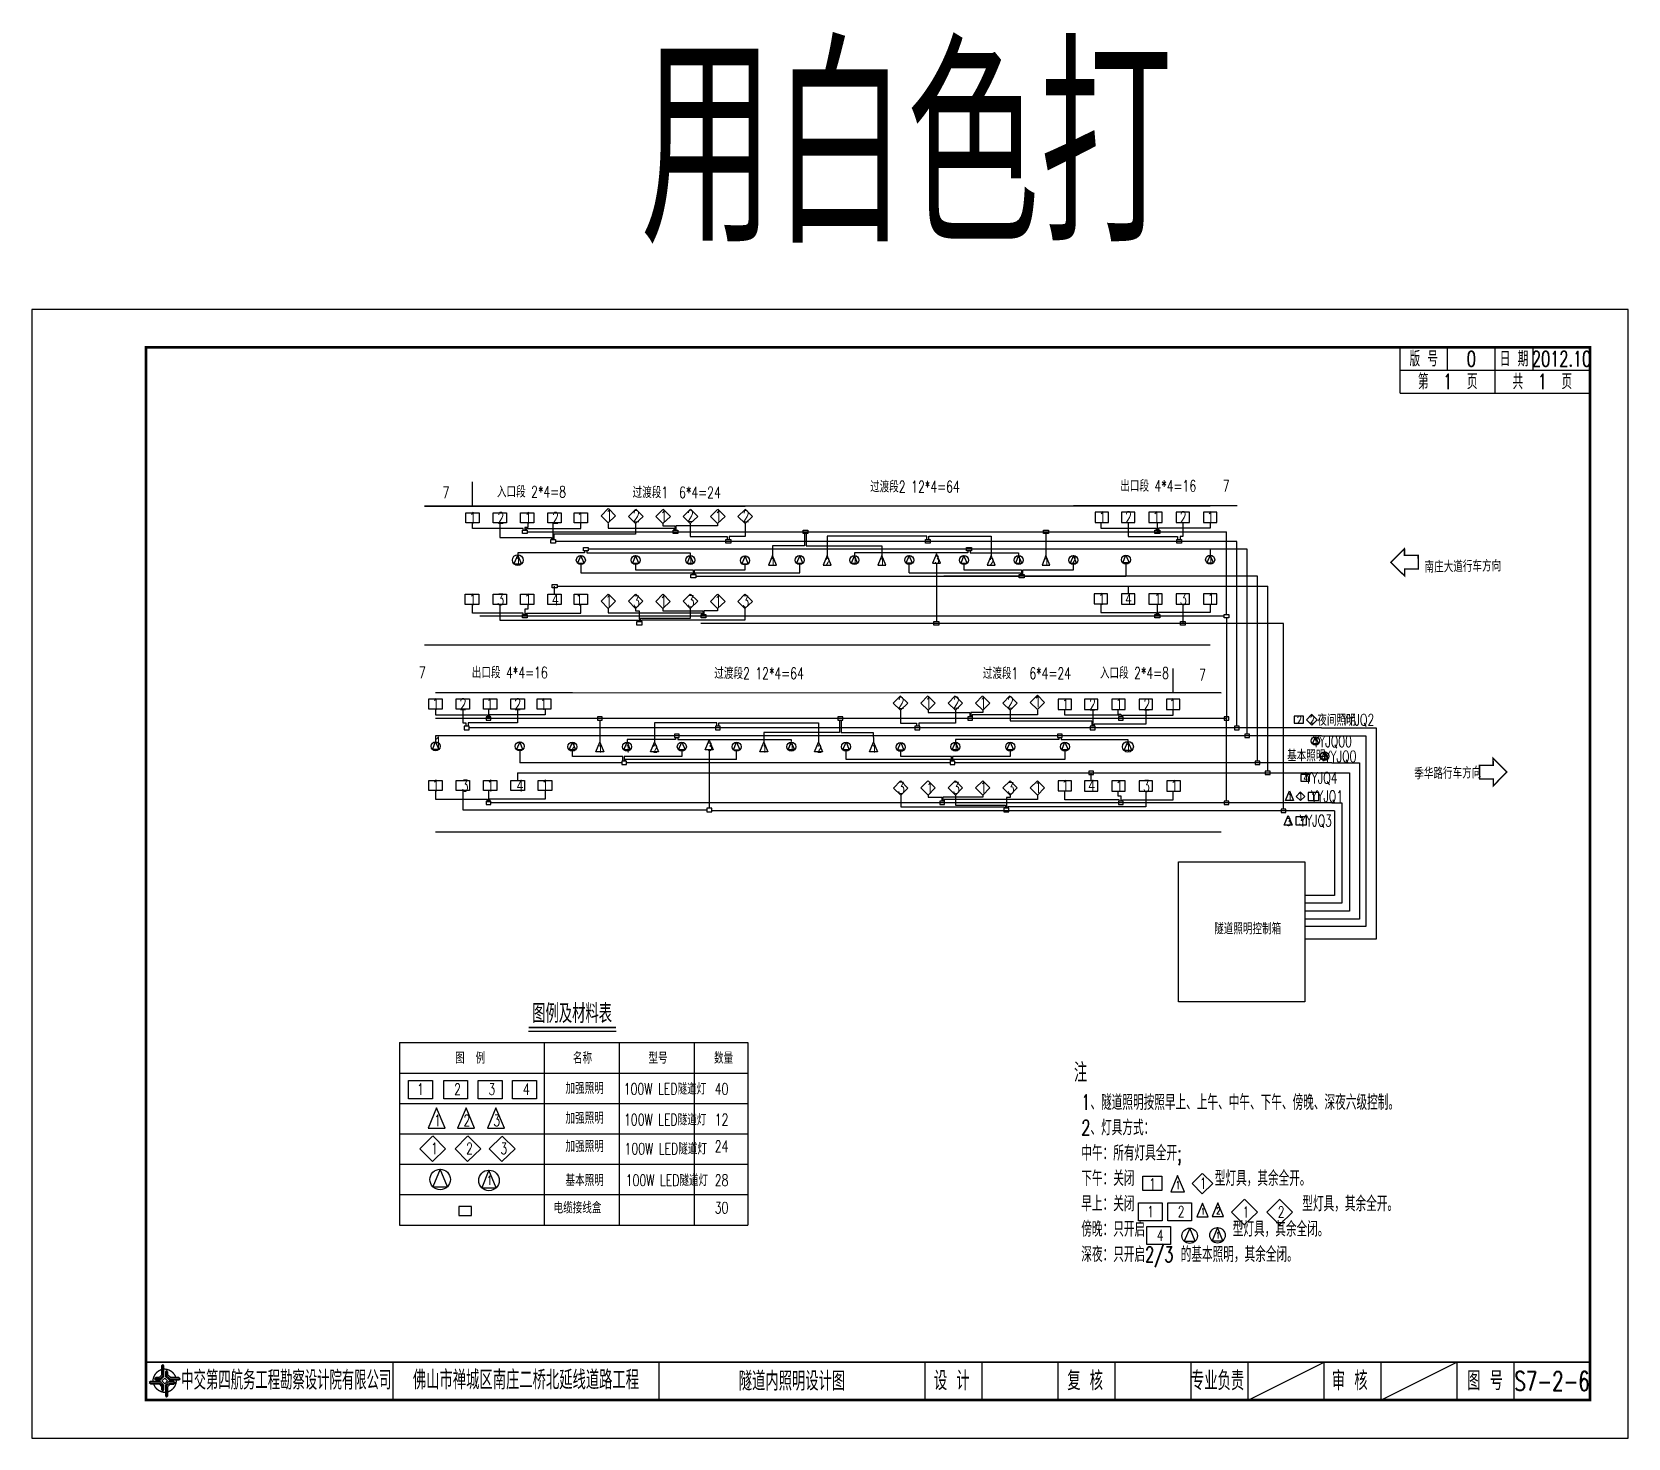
# Model space of a CAD drawing. Header units: millimetres. Extents: x 2 to 5882, y 1831 to 3462.
# Drawn here: x 2942.4 to 3362.4, y 2507.7 to 2877.7 of the extents above; entities that cross this region are included whole.
import ezdxf
from ezdxf.enums import TextEntityAlignment as Align

# ---------------------------------------------------------------- set-up
doc = ezdxf.new("R2010")
doc.units = ezdxf.units.MM
for name, color, linetype in [('0-文字', 7, 'Continuous'), ('图框', 7, 'Continuous'), ('文字', 7, 'Continuous'), ('标注', 4, 'Continuous'), ('表格', 7, 'Continuous')]:
    doc.layers.add(name, color=color, linetype=linetype)
doc.layers.add('照明电线', color=6, linetype='HOT_WATER_SUPPLY1', lineweight=15)
doc.styles.add('Fangsong', font='SIMFANG.TTF', dxfattribs={"width": 0.85})
doc.styles.add('GTF_XW', font='simplex1.shx', dxfattribs={"width": 0.7, "bigfont": 'hztxt.shx'})
doc.styles.get("Standard").update_dxf_attribs({"font": 'simplex1.shx', "width": 0.7, "bigfont": 'hztxt.shx'})
doc.linetypes.add('HOT_WATER_SUPPLY1', pattern='A,40,-2,["ZM",Fangsong,S=2,R=0,X=-2,Y=-1],-4', length=46)

msp = doc.modelspace()

# ---------------------------------------------------------------- texts
at = {"color": 0, "linetype": 'ByBlock', "lineweight": -2, "width": 0.7}
msp.add_text('用白色打', height=50, dxfattribs=at).set_placement((3102.48094, 2822.28854))
at = {"color": 7, "linetype": 'ByBlock', "lineweight": -2, "width": 0.7}
for s, height, p in [('过渡段2 12*4=64', 3, (3162.92179, 2756.56097)), ('出口段 4*4=16', 3, (3228.73704, 2756.76648)), ('7', 3, (3255.71056, 2756.76648)), ('7', 3, (3050.42387, 2755.06305)), ('入口段 2*4=8', 3, (3064.72393, 2755.226)), ('过渡段1  6*4=24', 3, (3100.41494, 2755.0572)), ('1', 3, (3057.51076, 2748.35102)), ('2', 3, (3064.86418, 2748.35102)), ('1', 3, (3072.06077, 2748.35102)), ('2', 3, (3079.26077, 2748.35102)), ('1', 3, (3085.78368, 2748.30396)), ('1', 3, (3093.33117, 2749.0962)), ('2', 3, (3100.50172, 2748.82743)), ('1', 3, (3107.7085, 2748.77804)), ('2', 3, (3114.74885, 2748.88141)), ('1', 3, (3122.09098, 2748.7681)), ('2', 3, (3129.40225, 2748.81253)), ('1', 3, (3223.18018, 2748.52189)), ('2', 3, (3230.01809, 2748.52189)), ('1', 3, (3237.33317, 2748.52189)), ('2', 3, (3244.41467, 2748.52189)), ('1', 3, (3251.56542, 2748.52189)), ('1', 2, (3069.70054, 2737.51752)), ('1', 2, (3115.10102, 2737.66691)), ('1', 2, (3136.72234, 2737.44989)), ('2', 2, (3151.13479, 2737.28143)), ('1', 2, (3158.34982, 2737.74383)), ('1', 2, (3165.50057, 2737.39749)), ('3', 2, (3179.92117, 2737.79476)), ('2', 2, (3194.34483, 2737.27893)), ('1', 2, (3201.53421, 2737.70842)), ('1', 2, (3208.72909, 2737.33306)), ('1', 2, (3251.92121, 2737.84828)), ('1', 3, (3222.99891, 2727.00605)), ('1', 3, (3251.76473, 2727.02068)), ('1', 3, (3057.47224, 2726.86334)), ('3', 3, (3064.80348, 2726.86334)), ('1', 3, (3072.00007, 2726.86334)), ('4', 3, (3079.20007, 2726.86334)), ('1', 3, (3085.49176, 2726.81493)), ('1', 3, (3093.28411, 2726.51792)), ('3', 3, (3100.52151, 2726.35606)), ('1', 3, (3107.68732, 2726.42226)), ('3', 3, (3114.89173, 2726.41266)), ('1', 3, (3122.05495, 2726.44709)), ('3', 3, (3129.31357, 2726.35081)), ('4', 3, (3229.99447, 2726.99259)), ('1', 3, (3237.73447, 2726.99259)), ('3', 3, (3244.44506, 2726.99259)), ('7', 3, (3044.18082, 2707.65478)), ('出口段 4*4=16', 3, (3058.10914, 2707.65478)), ('过渡段2 12*4=64', 3, (3121.90839, 2707.44926)), ('过渡段1  6*4=24', 3, (3192.57259, 2707.44926)), ('入口段 2*4=8', 3, (3223.38225, 2707.53892)), ('7', 3, (3249.46751, 2707.04811)), ('1', 3, (3047.70515, 2699.35247)), ('2', 3, (3054.8937, 2699.35247)), ('1', 3, (3061.93741, 2699.35247)), ('2', 3, (3069.29028, 2699.35247)), ('1', 3, (3076.09039, 2699.35247)), ('2', 3, (3170.21363, 2699.69631)), ('1', 3, (3177.35131, 2699.68311)), ('2', 3, (3184.73124, 2699.79642)), ('1', 3, (3191.7338, 2699.69305)), ('2', 3, (3198.97837, 2699.74243)), ('1', 3, (3206.11112, 2700.0112)), ('1', 3, (3213.42582, 2699.25731)), ('2', 3, (3220.51271, 2699.27808)), ('1', 3, (3227.54337, 2699.33066)), ('2', 3, (3234.85669, 2699.25178)), ('1', 3, (3241.69875, 2699.30437)), ('2', 2, (3275.25942, 2695.74628)), ('2', 2, (3278.68775, 2695.79435)), ('夜间照明', 3, (3280.59745, 2695.13335)), ('1', 3, (3048.31778, 2689.23571)), ('1', 2, (3091.28219, 2688.139)), ('1', 2, (3098.57201, 2688.139)), ('2', 2, (3105.79469, 2688.139)), ('3', 2, (3120.13746, 2688.57326)), ('1', 2, (3134.57201, 2688.139)), ('1', 2, (3141.71147, 2688.54232)), ('2', 2, (3148.99469, 2688.139)), ('1', 2, (3163.37201, 2688.139)), ('1', 2, (3184.87823, 2688.55972)), ('1', 2, (3230.27879, 2688.49644)), ('基本照明', 3, (3272.6421, 2685.77718)), ('1', 2, (3279.59393, 2690.09631)), ('1', 2, (3281.99739, 2686.10263)), ('1', 3, (3047.75404, 2677.88775)), ('3', 3, (3055.46097, 2677.88775)), ('1', 3, (3062.14635, 2677.88775)), ('4', 3, (3069.90525, 2677.88775)), ('1', 3, (3076.54635, 2677.91886)), ('3', 3, (3170.23209, 2677.29932)), ('1', 3, (3177.72114, 2677.23839)), ('3', 3, (3184.69545, 2677.29792)), ('1', 3, (3191.89214, 2677.42482)), ('3', 3, (3199.08749, 2677.23602)), ('1', 3, (3206.23294, 2677.48409)), ('1', 3, (3213.38828, 2677.84237)), ('4', 3, (3220.31127, 2677.89077)), ('1', 3, (3227.59817, 2677.73967)), ('3', 3, (3234.77182, 2677.78858)), ('1', 3, (3242.07787, 2677.78858)), ('4', 2, (3276.94641, 2680.46029)), ('1', 2, (3272.8302, 2675.47597)), ('1', 2, (3275.61341, 2675.60287)), ('1', 2, (3278.96053, 2675.43072)), ('3', 2, (3272.46285, 2668.78726)), ('3', 2, (3275.76016, 2668.98707)), ('隧道照明控制箱', 3, (3253.45114, 2640.25571)), ('1', 3, (3043.67742, 2597.99887)), ('2', 3, (3053.42446, 2597.99887)), ('3', 3, (3062.48849, 2597.99887)), ('4', 3, (3071.55252, 2597.99887)), ('1', 3, (3048.15242, 2589.77558)), ('2', 3, (3055.9242, 2589.77558)), ('3', 3, (3063.76655, 2589.77558)), ('1', 3, (3047.37426, 2582.4416)), ('2', 3, (3056.62837, 2582.4416)), ('3', 3, (3065.65654, 2582.40574)), ('1', 2.4, (3062.08318, 2574.35057)), ('1', 2.88, (3236.34142, 2573.15868)), ('1', 2.0736, (3243.30894, 2573.22849)), ('1', 2.88, (3249.68419, 2573.30853)), ('1', 2.88, (3235.83893, 2565.86221)), ('2', 2.88, (3243.92114, 2565.86221)), ('1', 1.728, (3249.98621, 2566.50346)), ('2', 1.728, (3253.99601, 2566.61372)), ('1', 2.88, (3260.96137, 2565.78291)), ('2', 2.88, (3270.21548, 2565.78291)), ('4', 2.88, (3238.39133, 2559.64074)), ('1', 1.65888, (3253.91779, 2560.19729))]:
    msp.add_text(s, height=height, dxfattribs=at).set_placement(p)
at = {"color": 7, "width": 0.7}
for s, height, p in [('2', 2, (3215.9429, 2737.66579)), ('2', 2, (3084.12084, 2688.5192)), ('图  例', 3, (3053.71069, 2606.22786)), ('名称', 3, (3084.72071, 2606.22786)), ('型号', 3, (3104.59276, 2606.22786)), ('数量', 3, (3121.84893, 2606.22786)), ('加强照明', 3, (3082.75617, 2598.26333)), ('100W LED隧道灯', 3, (3098.10103, 2598.09677)), ('40', 3, (3122.03039, 2598.09677)), ('加强照明', 3, (3082.75617, 2590.39877)), ('100W LED隧道灯', 3, (3098.15383, 2589.98968)), ('12', 3, (3122.03039, 2589.99858)), ('加强照明', 3, (3082.75617, 2582.97888)), ('100W LED隧道灯', 3, (3098.29914, 2582.33264)), ('24', 3, (3122.03039, 2582.97888)), ('基本照明', 3, (3082.75617, 2574.04377)), ('100W LED隧道灯', 3, (3098.61024, 2574.04377)), ('28', 3, (3122.03039, 2574.04377)), ('电缆接线盒', 3, (3079.61698, 2566.81732)), ('30', 3, (3122.03039, 2566.81732))]:
    msp.add_text(s, height=height, dxfattribs=at).set_placement(p)
at = {"color": 7, "linetype": 'ByBlock', "lineweight": -2, "char_height": 3, "width": 2.1315, "attachment_point": 3}
for s, insert in [('YYJQ2', (3295.58685, 2698.23082)), ('YYJQ00', (3289.71328, 2692.53564)), ('YYJQ0', (3290.8882, 2688.57425)), ('YYJQ4', (3285.91758, 2682.91243)), ('YYJQ1', (3287.39367, 2678.07323)), ('YYJQ3', (3284.45705, 2671.67728))]:
    msp.add_mtext(s, dxfattribs=dict(at, insert=insert))
at = {"color": 7, "insert": (3216.56833, 2606.38154), "char_height": 5, "width": 238.1962016, "attachment_point": 1}
msp.add_mtext('注\\P{\\H0.8x; 1、隧道照明按照早上、上午、中午、下午、傍晚、深夜六级控制。\\P 2、灯具方式：\\P 中午：所有灯具全开;\\P 下午：关闭           型灯具，其余全开。\\P 早上：关闭                       型灯具，其余全开。\\P 傍晚：只开启            型灯具，其余全闭。\\P 深夜：只开启2/3 的基本照明，其余全闭。}', dxfattribs=at)
at = {"layer": '图框'}
for s, height, width, p in [('版 号', 4, 0.7, (3308.61361, 2791.70635)), ('0', 4, 0.7, (3321.11361, 2791.70635)), ('日 期', 4, 0.7, (3332.36361, 2791.70635)), ('2012.10', 4, 0.7, (3344.86361, 2791.70635)), ('中交第四航务工程勘察设计院有限公司', 5, 0.65, (3009.29445, 2522.9548)), ('佛山市禅城区南庄二桥北延线道路工程', 5, 0.7, (3072.36361, 2523.02105)), ('设 计', 5, 0.7, (3184.40828, 2522.80094)), ('复 核', 5, 0.7, (3219.50309, 2522.80094)), ('专业负责', 5, 0.7, (3254.35384, 2522.80094)), ('审 核', 5, 0.7, (3289.12764, 2522.80094)), ('图 号', 5, 0.7, (3324.74681, 2522.80094))]:
    msp.add_text(s, height=height, dxfattribs=dict(at, width=width)).set_placement(p, align=Align.MIDDLE_CENTER)
at = {"layer": '文字', "color": 7, "width": 0.7}
msp.add_text('图例及材料表', height=5, dxfattribs=at).set_placement((3074.01053, 2616.93656))
at = {"layer": '照明电线', "color": 7, "linetype": 'HOT_WATER_SUPPLY1', "style": 'GTF_XW', "width": 0.7}
for s, p in [('南庄大道行车方向', (3308.83321, 2735.41818)), ('季华路行车方向', (3306.1395, 2681.033))]:
    msp.add_text(s, height=3, rotation=1.0328232, dxfattribs=at).set_placement(p)

# ---------------------------------------------------------------- blocks, each defined once
blk = doc.blocks.new('series')
at = {"width": 0.75}
for tag, height, p in [('页码', 4, (-35, -19)), ('图名', 5, (-220, -282)), ('图号', 5, (-20, -282))]:
    blk.add_attdef(tag, text='', height=height, dxfattribs=at).set_placement(p, align=Align.MIDDLE_CENTER)
blk = doc.blocks.new('tb')
at = {"lineweight": -3}
h = blk.add_hatch(color=256, dxfattribs=at)
h.paths.add_polyline_path([(-1.23, -0.13), (-3.78, -0.14), (-4.14, -0.41), (-1.4, -0.44), (-0.56, -1.24), (-0.54, -2.62), (-0.27, -2.2), (-0.26, -1.06)])
h.paths.add_polyline_path([(0.13, -1.08), (0.14, -3.86), (0.41, -4.26), (0.44, -1.24), (1.25, -0.43), (2.66, -0.43), (2.26, -0.16), (1.07, -0.15)])
h.paths.add_polyline_path([(1.08, 0.3), (3.62, 0.3), (4.02, 0.56), (1.25, 0.57), (0.43, 1.39), (0.43, 2.8), (0.16, 2.41), (0.15, 1.24)])
h.paths.add_polyline_path([(-0.28, 1.21), (-0.28, 3.99), (-0.56, 4.39), (-0.57, 1.41), (-1.38, 0.6), (-2.74, 0.56), (-2.33, 0.3), (-1.2, 0.29)])
for p, q in [((-0.56, 4.39), (-0.57, 1.41)), ((-1.38, 0.6), (-2.74, 0.56)), ((-0.57, 1.41), (-1.38, 0.6)), ((0.43, 2.8), (0.43, 1.39)), ((0.43, 1.39), (1.25, 0.57)), ((1.25, 0.57), (4.02, 0.56)), ((-4.14, -0.41), (-1.4, -0.44)), ((-1.4, -0.44), (-0.56, -1.24)), ((-0.56, -1.24), (-0.54, -2.62)), ((0.41, -4.26), (0.44, -1.24)), ((0.44, -1.24), (1.25, -0.43)), ((1.25, -0.43), (2.66, -0.43))]:
    blk.add_line(p, q, dxfattribs=at)
at = {"lineweight": -3, "flags": 128}
for points in [[(-0.9, 3.99), (-0.9, 1.58), (-1.53, 0.91), (-2.34, 0.91), (-2.74, 0.56), (-2.33, 0.3), (-1.2, 0.29), (-0.28, 1.21), (-0.28, 3.99), (-0.56, 4.39)], [(-0.04, 0.77), (0.68, 0.04), (-0.04, -0.69), (-0.77, 0.05)], [(3.62, 0.92), (1.43, 0.92), (0.77, 1.54), (0.77, 2.38), (0.43, 2.8), (0.16, 2.41), (0.15, 1.24), (1.08, 0.3), (3.62, 0.3), (4.02, 0.56)], [(-3.73, -0.76), (-1.54, -0.76), (-0.89, -1.39), (-0.89, -2.21), (-0.54, -2.62), (-0.27, -2.2), (-0.26, -1.06), (-1.23, -0.13), (-3.78, -0.14), (-4.14, -0.41)], [(0.75, -3.85), (0.75, -1.43), (1.4, -0.78), (2.26, -0.78), (2.66, -0.43), (2.26, -0.16), (1.07, -0.15), (0.13, -1.08), (0.14, -3.86), (0.41, -4.26)]]:
    blk.add_lwpolyline(points, close=True, dxfattribs=at)
at = {"lineweight": -3, "const_width": 0.35, "flags": 128}
for points in [[(-0.9, 3.02, 0.324167), (-3.16, -0.14)], [(2.88, 0.92, 0.324403), (-0.24, 3.15)], [(0.75, -2.86, 0.325418), (3.02, 0.26)], [(-2.98, -0.76, 0.322976), (0.14, -2.98)]]:
    blk.add_lwpolyline(points, format="xyb", dxfattribs=at)
blk = doc.blocks.new('123')
blk.add_lwpolyline([(422.36, 2507.71), (422.36, 2804.71), (2.36, 2804.71), (2.36, 2507.71)], close=True)

# ---------------------------------------------------------------- linework, layer by layer
at = {"color": 7, "linetype": 'ByBlock', "lineweight": -2}
for p, q in [((3058.30009, 2752.91646), (3058.30009, 2759.32086)), ((3058.30009, 2752.91646), (3058.30009, 2752.91646)), ((3058.30009, 2752.91646), (3086.80009, 2752.91646)), ((3058.30009, 2752.91646), (3065.50009, 2752.91646)), ((3065.50009, 2752.91646), (3072.70009, 2752.91646)), ((3072.70009, 2752.91646), (3079.90009, 2752.91646)), ((3072.70009, 2752.91646), (3079.90009, 2752.91646)), ((3079.90009, 2752.91646), (3086.80009, 2752.91646)), ((3079.90009, 2752.91646), (3086.80009, 2752.91646)), ((3086.80009, 2752.91646), (3090.40009, 2752.91646)), ((3086.80009, 2752.91646), (3086.80009, 2752.91646)), ((3086.80009, 2752.91646), (3130.00009, 2752.91646)), ((3086.80009, 2752.91646), (3094.00009, 2752.91646)), ((3130.00009, 2752.91646), (3130.00009, 2752.91646)), ((3223.60009, 2753.03231), (3216.40009, 2753.03231)), ((3223.60009, 2753.03231), (3220.00009, 2753.03231)), ((3259.5204, 2753.03231), (3223.60009, 2753.03231)), ((3230.80009, 2753.03231), (3223.60009, 2753.03231)), ((3230.80009, 2753.03231), (3223.60009, 2753.03231)), ((3238.00009, 2753.03231), (3230.80009, 2753.03231)), ((3238.00009, 2753.03231), (3230.80009, 2753.03231)), ((3245.20009, 2753.03231), (3238.00009, 2753.03231)), ((3259.5204, 2753.03231), (3245.20009, 2753.03231)), ((3103.12785, 2750.18055), (3103.12785, 2750.18055)), ((3070.20681, 2740.16045), (3069.19988, 2737.72951)), ((3071.21373, 2737.72951), (3070.20681, 2740.16045)), ((3086.80009, 2739.92311), (3085.96098, 2737.89733)), ((3087.63919, 2737.89733), (3086.80009, 2739.92311)), ((3101.20009, 2739.92311), (3100.36098, 2737.89733)), ((3102.03919, 2737.89733), (3101.20009, 2739.92311)), ((3115.60009, 2739.92311), (3114.76098, 2737.89733)), ((3116.43919, 2737.89733), (3115.60009, 2739.92311)), ((3137.20009, 2739.92311), (3136.15121, 2737.39088)), ((3138.24897, 2737.39088), (3137.20009, 2739.92311)), ((3151.60009, 2739.92311), (3150.55121, 2737.39088)), ((3152.64897, 2737.39088), (3151.60009, 2739.92311)), ((3158.80009, 2739.92311), (3157.96098, 2737.89733)), ((3159.63919, 2737.89733), (3158.80009, 2739.92311)), ((3166.00009, 2739.92311), (3164.95121, 2737.39088)), ((3167.04897, 2737.39088), (3166.00009, 2739.92311)), ((3180.40009, 2740.42956), (3179.35121, 2737.89733)), ((3181.44897, 2737.89733), (3180.40009, 2740.42956)), ((3194.80009, 2739.92311), (3193.75121, 2737.39088)), ((3195.84897, 2737.39088), (3194.80009, 2739.92311)), ((3202.00009, 2739.92311), (3201.16098, 2737.89733)), ((3202.83919, 2737.89733), (3202.00009, 2739.92311)), ((3209.20009, 2739.92311), (3208.15121, 2737.39088)), ((3210.24897, 2737.39088), (3209.20009, 2739.92311)), ((3252.40009, 2740.03897), (3251.56098, 2738.01319)), ((3253.23919, 2738.01319), (3252.40009, 2740.03897)), ((3069.19988, 2737.72951), (3071.21373, 2737.72951)), ((3085.96098, 2737.89733), (3087.63919, 2737.89733)), ((3100.36098, 2737.89733), (3102.03919, 2737.89733)), ((3114.76098, 2737.89733), (3116.43919, 2737.89733)), ((3136.15121, 2737.39088), (3138.24897, 2737.39088)), ((3150.55121, 2737.39088), (3152.64897, 2737.39088)), ((3157.96098, 2737.89733), (3159.63919, 2737.89733)), ((3164.95121, 2737.39088), (3167.04897, 2737.39088)), ((3164.95121, 2737.39088), (3167.04897, 2737.39088)), ((3179.35121, 2737.89733), (3181.44897, 2737.89733)), ((3179.35121, 2737.89733), (3181.44897, 2737.89733)), ((3193.75121, 2737.39088), (3195.84897, 2737.39088)), ((3201.16098, 2737.89733), (3202.83919, 2737.89733)), ((3208.15121, 2737.39088), (3210.24897, 2737.39088)), ((3208.15121, 2737.39088), (3210.24897, 2737.39088)), ((3251.56098, 2738.01319), (3253.23919, 2738.01319)), ((3242.67489, 2703.80475), (3242.67489, 2710.20916)), ((3048.61474, 2703.92061), (3077.37489, 2703.92061)), ((3048.61474, 2703.92061), (3055.77489, 2703.92061)), ((3055.77489, 2703.92061), (3062.97489, 2703.92061)), ((3062.97489, 2703.92061), (3070.17489, 2703.92061)), ((3062.97489, 2703.92061), (3070.17489, 2703.92061)), ((3070.17489, 2703.92061), (3077.37489, 2703.92061)), ((3070.17489, 2703.92061), (3077.37489, 2703.92061)), ((3077.37489, 2703.92061), (3080.97489, 2703.92061)), ((3077.37489, 2703.92061), (3084.57489, 2703.92061)), ((3214.17489, 2703.80475), (3170.97489, 2703.80475)), ((3170.97489, 2703.80475), (3170.97489, 2703.80475)), ((3197.84714, 2701.06884), (3197.84714, 2701.06884)), ((3214.17489, 2703.80475), (3206.97489, 2703.80475)), ((3214.17489, 2703.80475), (3210.57489, 2703.80475)), ((3242.67489, 2703.80475), (3214.17489, 2703.80475)), ((3214.17489, 2703.80475), (3214.17489, 2703.80475)), ((3221.07489, 2703.80475), (3214.17489, 2703.80475)), ((3221.07489, 2703.80475), (3214.17489, 2703.80475)), ((3228.27489, 2703.80475), (3221.07489, 2703.80475)), ((3228.27489, 2703.80475), (3221.07489, 2703.80475)), ((3235.47489, 2703.80475), (3228.27489, 2703.80475)), ((3242.67489, 2703.80475), (3235.47489, 2703.80475)), ((3242.67489, 2703.80475), (3242.67489, 2703.80475)), ((3278.89651, 2697.5167), (3278.89651, 2697.5167)), ((3279.29585, 2690.35607), (3280.08252, 2692.25524)), ((3280.08252, 2692.25524), (3280.86918, 2690.35607)), ((3047.73579, 2688.90148), (3048.57489, 2690.92726)), ((3049.414, 2688.90148), (3047.73579, 2688.90148)), ((3048.57489, 2690.92726), (3049.414, 2688.90148)), ((3090.72566, 2688.28003), (3091.77454, 2690.81226)), ((3092.82342, 2688.28003), (3090.72566, 2688.28003)), ((3092.82342, 2688.28003), (3090.72566, 2688.28003)), ((3091.77454, 2690.81226), (3092.82342, 2688.28003)), ((3098.13579, 2688.78562), (3098.97489, 2690.8114)), ((3099.814, 2688.78562), (3098.13579, 2688.78562)), ((3098.97489, 2690.8114), (3099.814, 2688.78562)), ((3105.12601, 2688.27918), (3106.17489, 2690.8114)), ((3107.22378, 2688.27918), (3105.12601, 2688.27918)), ((3106.17489, 2690.8114), (3107.22378, 2688.27918)), ((3119.52601, 2688.78562), (3120.57489, 2691.31785)), ((3121.62378, 2688.78562), (3119.52601, 2688.78562)), ((3121.62378, 2688.78562), (3119.52601, 2688.78562)), ((3120.57489, 2691.31785), (3121.62378, 2688.78562)), ((3133.92601, 2688.27918), (3134.97489, 2690.8114)), ((3136.02378, 2688.27918), (3133.92601, 2688.27918)), ((3136.02378, 2688.27918), (3133.92601, 2688.27918)), ((3134.97489, 2690.8114), (3136.02378, 2688.27918)), ((3141.33579, 2688.78562), (3142.17489, 2690.8114)), ((3143.014, 2688.78562), (3141.33579, 2688.78562)), ((3142.17489, 2690.8114), (3143.014, 2688.78562)), ((3148.32601, 2688.27918), (3149.37489, 2690.8114)), ((3150.42378, 2688.27918), (3148.32601, 2688.27918)), ((3149.37489, 2690.8114), (3150.42378, 2688.27918)), ((3162.72601, 2688.27918), (3163.77489, 2690.8114)), ((3164.82378, 2688.27918), (3162.72601, 2688.27918)), ((3163.77489, 2690.8114), (3164.82378, 2688.27918)), ((3184.53579, 2688.78562), (3185.37489, 2690.8114)), ((3186.214, 2688.78562), (3184.53579, 2688.78562)), ((3185.37489, 2690.8114), (3186.214, 2688.78562)), ((3198.93579, 2688.78562), (3199.77489, 2690.8114)), ((3200.614, 2688.78562), (3198.93579, 2688.78562)), ((3199.77489, 2690.8114), (3200.614, 2688.78562)), ((3213.33579, 2688.78562), (3214.17489, 2690.8114)), ((3215.014, 2688.78562), (3213.33579, 2688.78562)), ((3214.17489, 2690.8114), (3215.014, 2688.78562)), ((3229.76125, 2688.6178), (3230.76817, 2691.04874)), ((3231.7751, 2688.6178), (3229.76125, 2688.6178)), ((3230.76817, 2691.04874), (3231.7751, 2688.6178)), ((3280.86918, 2690.35607), (3279.29585, 2690.35607)), ((3281.69932, 2686.3624), (3282.48598, 2688.26157)), ((3282.48598, 2688.26157), (3283.27264, 2686.3624)), ((3283.27264, 2686.3624), (3281.69932, 2686.3624)), ((3272.25476, 2675.47688), (3273.30365, 2678.00911)), ((3274.35253, 2675.47688), (3272.25476, 2675.47688)), ((3273.30365, 2678.00911), (3274.35253, 2675.47688)), ((3271.8395, 2668.98707), (3272.88839, 2671.5193)), ((3272.88839, 2671.5193), (3273.93727, 2668.98707)), ((3273.93727, 2668.98707), (3271.8395, 2668.98707)), ((3048.84397, 2594.629), (3046.60635, 2589.22692)), ((3051.08159, 2589.22692), (3048.84397, 2594.629)), ((3056.61576, 2594.629), (3054.37814, 2589.22692)), ((3058.85337, 2589.22692), (3056.61576, 2594.629)), ((3064.45811, 2594.629), (3062.22049, 2589.22692)), ((3066.69572, 2589.22692), (3064.45811, 2594.629)), ((3046.60635, 2589.22692), (3051.08159, 2589.22692)), ((3054.37814, 2589.22692), (3058.85337, 2589.22692)), ((3062.22049, 2589.22692), (3066.69572, 2589.22692)), ((3049.78181, 2578.4496), (3047.87238, 2573.83983)), ((3051.69124, 2573.83983), (3049.78181, 2578.4496)), ((3062.62492, 2578.19979), (3060.71548, 2573.59001)), ((3064.53435, 2573.59001), (3062.62492, 2578.19979)), ((3243.81682, 2576.83713), (3242.02673, 2572.51546)), ((3245.60691, 2572.51546), (3243.81682, 2576.83713)), ((3047.87238, 2573.83983), (3051.69124, 2573.83983)), ((3060.71548, 2573.59001), (3064.53435, 2573.59001)), ((3242.02673, 2572.51546), (3245.60691, 2572.51546)), ((3250.40944, 2569.51066), (3248.9177, 2565.90927)), ((3251.90118, 2565.90927), (3250.40944, 2569.51066)), ((3254.41925, 2569.62092), (3252.9275, 2566.01953)), ((3255.91099, 2566.01953), (3254.41925, 2569.62092)), ((3247.00655, 2562.96303), (3245.57447, 2559.50569)), ((3248.43862, 2559.50569), (3247.00655, 2562.96303)), ((3248.9177, 2565.90927), (3251.90118, 2565.90927)), ((3254.32409, 2563.0842), (3252.89202, 2559.62687)), ((3252.9275, 2566.01953), (3255.91099, 2566.01953)), ((3255.75617, 2559.62687), (3254.32409, 2563.0842)), ((3245.57447, 2559.50569), (3248.43862, 2559.50569)), ((3252.89202, 2559.62687), (3255.75617, 2559.62687))]:
    msp.add_line(p, q, dxfattribs=at)
at = {"color": 7, "lineweight": 30}
for p, q in [((3252.40009, 2752.97701), (3045.70009, 2752.91646)), ((3045.70009, 2752.91646), (3058.30009, 2752.91646)), ((3252.40009, 2716.35958), (3045.70009, 2716.35958)), ((3048.57489, 2703.8653), (3255.27489, 2703.80475)), ((3255.27489, 2703.80475), (3242.67489, 2703.80475)), ((3048.57489, 2667.24787), (3255.27489, 2667.24787))]:
    msp.add_line(p, q, dxfattribs=at)
at = {"color": 7}
for p, q in [((3223.60009, 2748.69593), (3223.60009, 2747.13177)), ((3223.60009, 2747.13177), (3238.20996, 2747.13177)), ((3072.69891, 2746.15978), (3256.68419, 2746.15978)), ((3202.60241, 2746.15978), (3237.85263, 2746.15978)), ((3256.68419, 2724.39882), (3256.68419, 2746.15978)), ((3130.00009, 2739.82618), (3129.16098, 2737.8004)), ((3130.83919, 2737.8004), (3130.00009, 2739.82618)), ((3144.40009, 2739.92311), (3143.56098, 2737.89733)), ((3145.23919, 2737.89733), (3144.40009, 2739.92311)), ((3173.20009, 2739.92311), (3172.36098, 2737.89733)), ((3174.03919, 2737.89733), (3173.20009, 2739.92311)), ((3187.60009, 2739.92311), (3186.76098, 2737.89733)), ((3188.43919, 2737.89733), (3187.60009, 2739.92311)), ((3216.40009, 2739.92311), (3215.56098, 2737.89733)), ((3217.23919, 2737.89733), (3216.40009, 2739.92311)), ((3229.40158, 2738.01319), (3230.24068, 2740.03897)), ((3230.24068, 2740.03897), (3231.07979, 2738.01319)), ((3252.40009, 2741.64119), (3252.40009, 2740.03897)), ((3086.80009, 2737.89733), (3086.80009, 2735.41465)), ((3129.16098, 2737.8004), (3130.83919, 2737.8004)), ((3143.56098, 2737.89733), (3145.23919, 2737.89733)), ((3174.03919, 2737.89733), (3172.36098, 2737.89733)), ((3173.20009, 2735.41465), (3173.20009, 2737.89733)), ((3180.40009, 2737.89733), (3180.40009, 2722.54303)), ((3186.76098, 2737.89733), (3188.43919, 2737.89733)), ((3215.56098, 2737.89733), (3217.23919, 2737.89733)), ((3231.07979, 2738.01319), (3229.40158, 2738.01319)), ((3079.90009, 2729.74008), (3079.90009, 2731.88728)), ((3080.53158, 2731.88728), (3267.5449, 2731.88728)), ((3230.80009, 2731.88728), (3230.80009, 2729.85593)), ((3223.60009, 2727.21429), (3223.60009, 2724.92477)), ((3256.04976, 2723.95277), (3060.24755, 2723.95277)), ((3271.70638, 2722.09708), (3118.37896, 2722.09699)), ((3223.60009, 2724.92477), (3238.20996, 2724.92477)), ((3238.20996, 2724.92477), (3238.20996, 2724.14894)), ((3256.68419, 2723.50673), (3256.68419, 2697.04807)), ((3256.68419, 2697.04807), (3048.57489, 2697.04807)), ((3077.37489, 2698.02006), (3062.76502, 2698.02006)), ((3098.37257, 2697.04807), (3063.12235, 2697.04807)), ((3077.37489, 2699.58422), (3077.37489, 2698.02006)), ((3256.68419, 2675.28711), (3256.68419, 2697.04807)), ((3048.57489, 2692.52949), (3048.57489, 2690.92726)), ((3070.7343, 2690.92726), (3069.89519, 2688.90148)), ((3069.89519, 2688.90148), (3071.5734, 2688.90148)), ((3071.5734, 2688.90148), (3070.7343, 2690.92726)), ((3083.73579, 2688.78562), (3084.57489, 2690.8114)), ((3085.414, 2688.78562), (3083.73579, 2688.78562)), ((3084.57489, 2690.8114), (3085.414, 2688.78562)), ((3112.53579, 2688.78562), (3113.37489, 2690.8114)), ((3114.214, 2688.78562), (3112.53579, 2688.78562)), ((3113.37489, 2690.8114), (3114.214, 2688.78562)), ((3120.57489, 2688.78562), (3120.57489, 2673.43132)), ((3126.93579, 2688.78562), (3127.77489, 2690.8114)), ((3126.93579, 2688.78562), (3128.614, 2688.78562)), ((3127.77489, 2690.8114), (3128.614, 2688.78562)), ((3127.77489, 2686.30294), (3127.77489, 2688.78562)), ((3155.73579, 2688.78562), (3156.57489, 2690.8114)), ((3157.414, 2688.78562), (3155.73579, 2688.78562)), ((3156.57489, 2690.8114), (3157.414, 2688.78562)), ((3170.13579, 2688.68869), (3170.97489, 2690.71447)), ((3171.814, 2688.68869), (3170.13579, 2688.68869)), ((3170.97489, 2690.71447), (3171.814, 2688.68869)), ((3214.17489, 2688.78562), (3214.17489, 2686.30294)), ((3070.17489, 2682.77557), (3284.42123, 2682.77557)), ((3070.17489, 2682.77557), (3070.17489, 2680.74423)), ((3221.07489, 2680.62837), (3221.07489, 2682.77557)), ((3077.37489, 2675.81306), (3062.76502, 2675.81306)), ((3062.76502, 2675.81306), (3062.76502, 2675.03723)), ((3077.37489, 2678.10258), (3077.37489, 2675.81306)), ((3284.42123, 2674.84107), (3063.12235, 2674.84107)), ((3285.14816, 2672.75759), (3121.25376, 2672.7575)), ((3073.05089, 2614.76149), (3096.06134, 2614.76149)), ((3077.18737, 2611.76149), (3077.18737, 2563.76149)), ((3096.90417, 2611.76149), (3096.90417, 2563.76149)), ((3116.62097, 2611.76149), (3116.62097, 2563.76149)), ((3039.0549, 2603.76149), (3130.75096, 2603.76149)), ((3039.0549, 2595.76149), (3130.75096, 2595.76149)), ((3039.0549, 2587.76149), (3130.75096, 2587.76149)), ((3039.0549, 2579.76149), (3130.75096, 2579.76149)), ((3039.0549, 2571.76149), (3130.75096, 2571.76149))]:
    msp.add_line(p, q, dxfattribs=at)
at = {"color": 7, "linetype": 'ByBlock', "lineweight": -2}
for points in [[(3056.54041, 2751.22172), (3060.07002, 2751.22172), (3060.07002, 2748.54896), (3056.54041, 2748.54896)], [(3063.7387, 2751.22172), (3067.26831, 2751.22172), (3067.26831, 2748.54896), (3063.7387, 2748.54896)], [(3070.93528, 2751.22172), (3074.46489, 2751.22172), (3074.46489, 2748.54896), (3070.93528, 2748.54896)], [(3078.13528, 2751.22172), (3081.66489, 2751.22172), (3081.66489, 2748.54896), (3078.13528, 2748.54896)], [(3085.03528, 2751.22172), (3088.56489, 2751.22172), (3088.56489, 2748.54896), (3085.03528, 2748.54896)], [(3225.62807, 2751.33758), (3222.09846, 2751.33758), (3222.09846, 2748.66482), (3225.62807, 2748.66482)], [(3232.56489, 2751.33758), (3229.03528, 2751.33758), (3229.03528, 2748.66482), (3232.56489, 2748.66482)], [(3239.76489, 2751.33758), (3236.23528, 2751.33758), (3236.23528, 2748.66482), (3239.76489, 2748.66482)], [(3246.96148, 2751.33758), (3243.43187, 2751.33758), (3243.43187, 2748.66482), (3246.96148, 2748.66482)], [(3254.15977, 2751.33758), (3250.63016, 2751.33758), (3250.63016, 2748.66482), (3254.15977, 2748.66482)], [(3056.40746, 2729.74008), (3059.93707, 2729.74008), (3059.93707, 2727.06732), (3056.40746, 2727.06732)], [(3063.7387, 2729.74008), (3067.26831, 2729.74008), (3067.26831, 2727.06732), (3063.7387, 2727.06732)], [(3070.93528, 2729.74008), (3074.46489, 2729.74008), (3074.46489, 2727.06732), (3070.93528, 2727.06732)], [(3078.13528, 2729.74008), (3081.66489, 2729.74008), (3081.66489, 2727.06732), (3078.13528, 2727.06732)], [(3085.03528, 2729.77119), (3088.56489, 2729.77119), (3088.56489, 2727.09843), (3085.03528, 2727.09843)], [(3225.36489, 2729.88704), (3221.83528, 2729.88704), (3221.83528, 2727.21429), (3225.36489, 2727.21429)], [(3232.56489, 2729.85593), (3229.03528, 2729.85593), (3229.03528, 2727.18318), (3232.56489, 2727.18318)], [(3239.76489, 2729.85593), (3236.23528, 2729.85593), (3236.23528, 2727.18318), (3239.76489, 2727.18318)], [(3246.96148, 2729.85593), (3243.43187, 2729.85593), (3243.43187, 2727.18318), (3246.96148, 2727.18318)], [(3254.15721, 2729.85593), (3250.6276, 2729.85593), (3250.6276, 2727.18318), (3254.15721, 2727.18318)], [(3046.81521, 2702.22587), (3050.34482, 2702.22587), (3050.34482, 2699.55311), (3046.81521, 2699.55311)], [(3054.0135, 2702.22587), (3057.54311, 2702.22587), (3057.54311, 2699.55311), (3054.0135, 2699.55311)], [(3061.21009, 2702.22587), (3064.7397, 2702.22587), (3064.7397, 2699.55311), (3061.21009, 2699.55311)], [(3068.41009, 2702.22587), (3071.9397, 2702.22587), (3071.9397, 2699.55311), (3068.41009, 2699.55311)], [(3075.34692, 2702.22587), (3078.87653, 2702.22587), (3078.87653, 2699.55311), (3075.34692, 2699.55311)], [(3215.9397, 2702.11001), (3212.41009, 2702.11001), (3212.41009, 2699.43726), (3215.9397, 2699.43726)], [(3222.8397, 2702.11001), (3219.31009, 2702.11001), (3219.31009, 2699.43726), (3222.8397, 2699.43726)], [(3230.0397, 2702.11001), (3226.51009, 2702.11001), (3226.51009, 2699.43726), (3230.0397, 2699.43726)], [(3237.23628, 2702.11001), (3233.70667, 2702.11001), (3233.70667, 2699.43726), (3237.23628, 2699.43726)], [(3244.43457, 2702.11001), (3240.90497, 2702.11001), (3240.90497, 2699.43726), (3244.43457, 2699.43726)], [(3276.94722, 2697.68474), (3274.47649, 2697.68474), (3274.47649, 2695.81381), (3276.94722, 2695.81381)], [(3046.81777, 2680.74423), (3050.34738, 2680.74423), (3050.34738, 2678.07147), (3046.81777, 2678.07147)], [(3054.0135, 2680.74423), (3057.54311, 2680.74423), (3057.54311, 2678.07147), (3054.0135, 2678.07147)], [(3061.21009, 2680.74423), (3064.7397, 2680.74423), (3064.7397, 2678.07147), (3061.21009, 2678.07147)], [(3068.41009, 2680.74423), (3071.9397, 2680.74423), (3071.9397, 2678.07147), (3068.41009, 2678.07147)], [(3075.61009, 2680.77534), (3079.1397, 2680.77534), (3079.1397, 2678.10258), (3075.61009, 2678.10258)], [(3215.9397, 2680.65948), (3212.41009, 2680.65948), (3212.41009, 2677.98672), (3215.9397, 2677.98672)], [(3222.8397, 2680.62837), (3219.31009, 2680.62837), (3219.31009, 2677.95561), (3222.8397, 2677.95561)], [(3230.0397, 2680.62837), (3226.51009, 2680.62837), (3226.51009, 2677.95561), (3230.0397, 2677.95561)], [(3237.23628, 2680.62837), (3233.70667, 2680.62837), (3233.70667, 2677.95561), (3237.23628, 2677.95561)], [(3244.56752, 2680.62837), (3241.03791, 2680.62837), (3241.03791, 2677.95561), (3244.56752, 2677.95561)], [(3278.50806, 2682.31253), (3276.24911, 2682.31253), (3276.24911, 2680.60196), (3278.50806, 2680.60196)], [(3280.986, 2677.59385), (3278.16232, 2677.59385), (3278.16232, 2675.45564), (3280.986, 2675.45564)], [(3277.73128, 2671.19396), (3274.9076, 2671.19396), (3274.9076, 2669.05575), (3277.73128, 2669.05575)], [(3041.48028, 2601.77141), (3047.75514, 2601.77141), (3047.75514, 2597.01984), (3041.48028, 2597.01984)], [(3050.73439, 2601.77141), (3057.00925, 2601.77141), (3057.00925, 2597.01984), (3050.73439, 2597.01984)], [(3059.79842, 2601.77141), (3066.07328, 2601.77141), (3066.07328, 2597.01984), (3059.79842, 2597.01984)], [(3068.86245, 2601.77141), (3075.13731, 2601.77141), (3075.13731, 2597.01984), (3068.86245, 2597.01984)], [(3234.66432, 2576.61377), (3239.68421, 2576.61377), (3239.68421, 2572.81251), (3234.66432, 2572.81251)], [(3233.51177, 2569.63475), (3239.78663, 2569.63475), (3239.78663, 2564.88318), (3233.51177, 2564.88318)], [(3241.23107, 2569.63475), (3247.50593, 2569.63475), (3247.50593, 2564.88318), (3241.23107, 2564.88318)], [(3235.70126, 2563.41328), (3241.97612, 2563.41328), (3241.97612, 2558.66171), (3235.70126, 2558.66171)]]:
    msp.add_lwpolyline(points, close=True, dxfattribs=at)
at = {"color": 7, "linetype": 'ByBlock', "lineweight": -2, "flags": 128}
for points in [[(3094.00009, 2752.28667), (3092.13123, 2750.41782), (3094.00009, 2748.54896), (3095.94961, 2750.41782), (3094.04042, 2752.32701)], [(3101.21866, 2752.08974), (3099.3498, 2750.22088), (3101.21866, 2748.35203), (3103.16818, 2750.22088), (3101.25899, 2752.13007)], [(3108.41034, 2752.08974), (3106.54148, 2750.22088), (3108.41034, 2748.35203), (3110.35986, 2750.22088), (3108.45067, 2752.13007)], [(3115.60201, 2752.08405), (3113.73316, 2750.2152), (3115.60201, 2748.34634), (3117.55154, 2750.2152), (3115.64235, 2752.12439)], [(3122.80201, 2752.07629), (3120.93316, 2750.20744), (3122.80201, 2748.33858), (3124.75154, 2750.20744), (3122.84235, 2752.11663)], [(3130.02058, 2752.07629), (3128.15173, 2750.20744), (3130.02058, 2748.33858), (3131.97011, 2750.20744), (3130.06092, 2752.11663)], [(3094.00009, 2729.77119), (3092.13123, 2727.90233), (3094.00009, 2726.03348), (3095.94961, 2727.90233), (3094.04042, 2729.81152)], [(3101.19689, 2729.7655), (3099.32804, 2727.89665), (3101.19689, 2726.0278), (3103.14641, 2727.89665), (3101.23723, 2729.80584)], [(3108.39689, 2729.75774), (3106.52804, 2727.88889), (3108.39689, 2726.02004), (3110.34641, 2727.88889), (3108.43723, 2729.79808)], [(3115.60201, 2729.7655), (3113.73316, 2727.89665), (3115.60201, 2726.0278), (3117.55154, 2727.89665), (3115.64235, 2729.80584)], [(3122.80201, 2729.75774), (3120.93316, 2727.88889), (3122.80201, 2726.02004), (3124.75154, 2727.88889), (3122.84235, 2729.79808)], [(3129.98664, 2729.73446), (3128.11779, 2727.86561), (3129.98664, 2725.99676), (3131.93617, 2727.86561), (3130.02698, 2729.7748)], [(3170.9544, 2702.96458), (3172.82325, 2701.09573), (3170.9544, 2699.22688), (3169.00488, 2701.09573), (3170.91406, 2703.00492)], [(3178.17297, 2702.96458), (3180.04182, 2701.09573), (3178.17297, 2699.22688), (3176.22344, 2701.09573), (3178.13263, 2703.00492)], [(3185.37297, 2702.97234), (3187.24182, 2701.10349), (3185.37297, 2699.23464), (3183.42344, 2701.10349), (3185.33263, 2703.01268)], [(3192.56465, 2702.97803), (3194.4335, 2701.10917), (3192.56465, 2699.24032), (3190.61512, 2701.10917), (3192.52431, 2703.01836)], [(3199.75633, 2702.97803), (3201.62518, 2701.10917), (3199.75633, 2699.24032), (3197.8068, 2701.10917), (3199.71599, 2703.01836)], [(3206.97489, 2703.17496), (3208.84375, 2701.30611), (3206.97489, 2699.43726), (3205.02537, 2701.30611), (3206.93456, 2703.2153)], [(3279.18306, 2698.14155), (3280.5847, 2696.73991), (3279.18306, 2695.33827), (3277.72092, 2696.73991), (3279.15281, 2698.1718)], [(3170.98834, 2680.62276), (3172.85719, 2678.7539), (3170.98834, 2676.88505), (3169.03882, 2678.7539), (3170.948, 2680.66309)], [(3178.17297, 2680.64604), (3180.04182, 2678.77718), (3178.17297, 2676.90833), (3176.22344, 2678.77718), (3178.13263, 2680.68637)], [(3185.37297, 2680.6538), (3187.24182, 2678.78494), (3185.37297, 2676.91609), (3183.42344, 2678.78494), (3185.33263, 2680.69413)], [(3192.57809, 2680.64604), (3194.44694, 2678.77718), (3192.57809, 2676.90833), (3190.62857, 2678.77718), (3192.53776, 2680.68637)], [(3199.77809, 2680.6538), (3201.64694, 2678.78494), (3199.77809, 2676.91609), (3197.82857, 2678.78494), (3199.73776, 2680.69413)], [(3206.97489, 2680.65948), (3208.84375, 2678.79063), (3206.97489, 2676.92177), (3205.02537, 2678.79063), (3206.93456, 2680.69982)], [(3276.16353, 2677.69735), (3277.28485, 2676.57603), (3276.16353, 2675.45472), (3274.99382, 2676.57603), (3276.13933, 2677.72155)], [(3047.75913, 2587.14058), (3044.43672, 2583.81817), (3047.75913, 2580.49577), (3051.22494, 2583.81817), (3047.83083, 2587.21228)], [(3057.01323, 2587.14058), (3053.69083, 2583.81817), (3057.01323, 2580.49577), (3060.47905, 2583.81817), (3057.08494, 2587.21228)], [(3066.04141, 2587.10473), (3062.719, 2583.78232), (3066.04141, 2580.45991), (3069.50723, 2583.78232), (3066.11311, 2587.17643)], [(3250.326, 2577.31319), (3247.66808, 2574.65526), (3250.326, 2571.99734), (3253.09866, 2574.65526), (3250.38337, 2577.37055)], [(3261.34624, 2570.48189), (3258.02383, 2567.15948), (3261.34624, 2563.83708), (3264.81206, 2567.15948), (3261.41795, 2570.55359)], [(3270.60035, 2570.48189), (3267.27794, 2567.15948), (3270.60035, 2563.83708), (3274.06617, 2567.15948), (3270.67205, 2570.55359)]]:
    msp.add_lwpolyline(points, dxfattribs=at)
at = {"color": 7}
for points in [[(3071.63621, 2746.60582), (3071.63621, 2747.01597), (3058.30403, 2747.01597), (3058.30521, 2748.54896)], [(3065.5035, 2748.54896), (3065.5035, 2744.69644), (3079.11661, 2744.69644), (3079.11661, 2744.12416)], [(3072.83304, 2748.54896), (3072.83304, 2747.33118), (3072.0633, 2747.33118), (3072.06448, 2746.60582)], [(3072.48553, 2746.60582), (3072.48553, 2747.01597), (3086.79891, 2747.01597), (3086.80009, 2748.58008)], [(3079.42335, 2748.54896), (3079.42335, 2744.12416)], [(3101.21866, 2748.35203), (3101.21866, 2745.53183), (3079.73177, 2745.53183), (3079.73177, 2744.12416)], [(3094.00009, 2748.35203), (3094.00009, 2747.14599), (3111.23434, 2747.14599), (3111.23434, 2746.60582)], [(3108.39689, 2748.33858), (3108.39689, 2747.74958), (3111.55624, 2747.74958), (3111.55624, 2746.60582)], [(3122.80201, 2748.33858), (3122.80201, 2747.74958), (3111.94724, 2747.74958), (3111.83878, 2747.74958), (3111.83878, 2746.60582)], [(3115.60201, 2748.34634), (3115.60201, 2744.96421), (3125.2741, 2744.96421), (3125.2741, 2744.12416)], [(3130.02058, 2748.33858), (3130.02058, 2744.96421), (3125.81705, 2744.96421), (3125.81705, 2744.12416)], [(3223.60009, 2748.66482), (3223.60009, 2747.13177), (3238.20996, 2747.13177), (3238.20996, 2746.42918)], [(3230.80009, 2748.66482), (3230.80009, 2744.98906), (3243.80914, 2744.98906)], [(3238.48705, 2748.66482), (3238.48705, 2746.35594)], [(3252.3924, 2748.66482), (3252.3924, 2747.13177), (3238.75986, 2747.13177), (3238.75986, 2746.35594)], [(3245.19667, 2748.66482), (3245.19667, 2744.98906), (3244.46322, 2744.98906), (3244.46322, 2744.12416)], [(3259.39937, 2743.67811), (3080.14379, 2743.67811)], [(3145.66369, 2745.71373), (3145.66369, 2742.46416), (3137.20998, 2742.46416), (3137.20009, 2739.92311)], [(3146.07404, 2745.71373), (3146.07404, 2742.46416), (3166.00009, 2742.46416), (3166.00009, 2739.92311)], [(3177.85739, 2744.12416), (3177.85739, 2745.00656), (3151.60009, 2745.00656), (3151.60009, 2739.92311)], [(3178.38903, 2744.12416), (3178.38903, 2745.00656), (3194.80009, 2745.00656), (3194.80009, 2739.92311)], [(3209.19867, 2745.71373), (3209.19867, 2739.91969)], [(3243.80914, 2744.98906), (3243.80914, 2744.12416)], [(3259.39937, 2695.01245), (3259.39937, 2743.67811)], [(3087.80797, 2741.19515), (3087.80797, 2740.63121), (3070.20617, 2740.63121), (3070.20681, 2740.16045)], [(3088.37641, 2741.19515), (3088.37641, 2740.63121), (3115.60009, 2740.63121), (3115.60009, 2739.92311)], [(3262.11455, 2741.64119), (3088.76297, 2741.64119)], [(3188.60797, 2741.19515), (3188.60797, 2740.63121), (3158.79945, 2740.63121), (3158.80009, 2740.16045)], [(3189.23329, 2741.19515), (3189.23329, 2740.63121), (3202.00009, 2740.63121), (3202.00009, 2739.92311)], [(3262.11455, 2692.97553), (3262.11455, 2741.64119)], [(3086.80009, 2735.41465), (3116.08207, 2735.41465), (3116.08207, 2734.95576)], [(3101.20009, 2737.89733), (3101.20009, 2736.15212), (3116.35315, 2736.15212), (3116.35315, 2734.95576)], [(3116.68434, 2734.95576), (3116.68434, 2736.15212), (3130.00009, 2736.15212), (3130.00009, 2737.8004)], [(3116.86081, 2734.95576), (3116.86081, 2735.41465), (3144.40009, 2735.41465), (3144.40009, 2737.89733)], [(3117.02888, 2734.50972), (3202.16003, 2734.50972)], [(3173.20009, 2735.41465), (3202.48207, 2735.41465), (3202.48207, 2734.95576)], [(3264.82973, 2734.50972), (3182.34015, 2734.50972)], [(3187.60009, 2737.89733), (3187.60009, 2736.15212), (3202.75315, 2736.15212), (3202.75315, 2734.95576)], [(3203.08434, 2734.95576), (3203.08434, 2736.15212), (3216.40009, 2736.15212), (3216.40009, 2737.8004)], [(3203.42888, 2734.50972), (3230.24068, 2734.50972)], [(3230.24068, 2738.01319), (3230.24068, 2734.50972)], [(3264.82973, 2685.84405), (3264.82973, 2734.50972)], [(3267.5449, 2683.22162), (3267.5449, 2731.88728)], [(3071.63739, 2724.39882), (3071.63739, 2724.80897), (3058.30521, 2724.80897), (3058.30521, 2727.06732)], [(3065.5035, 2727.06732), (3065.5035, 2722.95724), (3101.83335, 2722.95724), (3101.83335, 2722.54303)], [(3072.83304, 2727.06732), (3072.83304, 2725.84953), (3072.0633, 2725.84953), (3072.06566, 2724.39882)], [(3072.48671, 2724.39882), (3072.48671, 2724.80897), (3086.80009, 2724.80897), (3086.80009, 2727.09843)], [(3094.00009, 2726.03348), (3094.00009, 2724.82744), (3118.58109, 2724.82744), (3118.58109, 2724.39882)], [(3101.19689, 2726.0278), (3101.19689, 2725.36585), (3102.14222, 2725.36585), (3102.14222, 2722.54303)], [(3115.60201, 2726.0278), (3115.60201, 2723.37359), (3102.42008, 2723.37359), (3102.42008, 2722.54303)], [(3129.98664, 2725.99676), (3129.98664, 2722.94589), (3102.7416, 2722.94589), (3102.7416, 2722.54303)], [(3108.39689, 2726.02004), (3108.39689, 2725.43103), (3118.90299, 2725.43103), (3118.90299, 2724.39882)], [(3122.80201, 2726.02004), (3122.80201, 2725.43103), (3119.29399, 2725.43103), (3119.18553, 2725.43103), (3119.18553, 2724.39882)], [(3245.19667, 2727.18318), (3245.19667, 2722.11135), (3180.99007, 2722.09699)], [(3238.48705, 2727.18318), (3238.48705, 2724.14894)], [(3252.3924, 2727.18318), (3252.3924, 2724.92477), (3238.75986, 2724.92477), (3238.75986, 2724.14894)], [(3271.70641, 2673.20363), (3271.70638, 2722.09708)], [(3048.58258, 2699.55311), (3048.58258, 2698.02006), (3062.21512, 2698.02006), (3062.21512, 2697.24423)], [(3055.77831, 2699.55311), (3055.77831, 2695.87736), (3056.51176, 2695.87736), (3056.51176, 2695.01245)], [(3070.17489, 2699.55311), (3070.17489, 2695.87736), (3057.16584, 2695.87736)], [(3062.48793, 2699.55311), (3062.48793, 2697.24423)], [(3077.37489, 2699.55311), (3077.37489, 2698.02006), (3062.76502, 2698.02006), (3062.76502, 2697.31747)], [(3091.77631, 2696.60203), (3091.77631, 2690.80798)], [(3154.90094, 2696.60203), (3154.90094, 2693.35245), (3134.97489, 2693.35245), (3134.97489, 2690.8114)], [(3155.31129, 2696.60203), (3155.31129, 2693.35245), (3163.765, 2693.35245), (3163.77489, 2690.8114)], [(3170.9544, 2699.22688), (3170.9544, 2695.85251), (3175.15793, 2695.85251), (3175.15793, 2695.01245)], [(3185.37297, 2699.23464), (3185.37297, 2695.85251), (3175.70088, 2695.85251), (3175.70088, 2695.01245)], [(3178.17297, 2699.22688), (3178.17297, 2698.63787), (3189.02775, 2698.63787), (3189.1362, 2698.63787), (3189.1362, 2697.49411)], [(3192.57809, 2699.22688), (3192.57809, 2698.63787), (3189.41874, 2698.63787), (3189.41874, 2697.49411)], [(3206.97489, 2699.24032), (3206.97489, 2698.03428), (3189.74064, 2698.03428), (3189.74064, 2697.49411)], [(3199.75633, 2699.24032), (3199.75633, 2696.42013), (3221.24321, 2696.42013), (3221.24321, 2695.01245)], [(3228.48945, 2697.49411), (3228.48945, 2697.90427), (3214.17607, 2697.90427), (3214.17489, 2699.46837)], [(3221.55163, 2699.43726), (3221.55163, 2695.01245)], [(3235.47148, 2699.43726), (3235.47148, 2695.58473), (3221.85837, 2695.58473), (3221.85837, 2695.01245)], [(3228.14195, 2699.43726), (3228.14195, 2698.21947), (3228.91168, 2698.21947), (3228.9105, 2697.49411)], [(3229.33877, 2697.49411), (3229.33877, 2697.90427), (3242.67095, 2697.90427), (3242.66977, 2699.43726)], [(3281.68739, 2692.52949), (3048.57489, 2692.52949)], [(3057.16584, 2695.87736), (3057.16584, 2695.01245)], [(3281.68739, 2694.56641), (3057.37928, 2694.56641)], [(3122.58595, 2695.01245), (3122.58595, 2695.89485), (3106.17489, 2695.89485), (3106.17489, 2690.8114)], [(3123.11759, 2695.01245), (3123.11759, 2695.89485), (3149.37489, 2695.89485), (3149.37489, 2690.8114)], [(3281.68739, 2694.56641), (3296.04761, 2694.56641), (3296.04761, 2639.02278), (3277.29554, 2639.02278)], [(3281.68739, 2692.52949), (3293.39596, 2692.52949), (3293.39596, 2642.34557), (3277.29554, 2642.34557)], [(3070.7343, 2688.90148), (3070.7343, 2685.39801)], [(3097.89064, 2685.84405), (3097.89064, 2687.04041), (3084.57489, 2687.04041), (3084.57489, 2688.68869)], [(3113.37489, 2688.78562), (3113.37489, 2687.04041), (3098.22183, 2687.04041), (3098.22183, 2685.84405)], [(3111.74169, 2692.08344), (3111.74169, 2691.5195), (3098.97489, 2691.5195), (3098.97489, 2690.8114)], [(3112.36701, 2692.08344), (3112.36701, 2691.5195), (3142.17553, 2691.5195), (3142.17489, 2691.04874)], [(3184.11417, 2685.84405), (3184.11417, 2686.30294), (3156.57489, 2686.30294), (3156.57489, 2688.78562)], [(3184.29064, 2685.84405), (3184.29064, 2687.04041), (3170.97489, 2687.04041), (3170.97489, 2688.68869)], [(3199.77489, 2688.78562), (3199.77489, 2687.04041), (3184.62183, 2687.04041), (3184.62183, 2685.84405)], [(3212.59858, 2692.08344), (3212.59858, 2691.5195), (3185.37489, 2691.5195), (3185.37489, 2690.8114)], [(3213.16701, 2692.08344), (3213.16701, 2691.5195), (3230.76881, 2691.5195), (3230.76817, 2691.04874)], [(3097.5461, 2685.39801), (3070.7343, 2685.39801)], [(3127.77489, 2686.30294), (3098.49291, 2686.30294), (3098.49291, 2685.84405)], [(3183.9461, 2685.39801), (3098.81496, 2685.39801)], [(3214.17489, 2686.30294), (3184.89291, 2686.30294), (3184.89291, 2685.84405)], [(3284.42123, 2685.39801), (3185.21496, 2685.39801)], [(3284.42123, 2685.39801), (3291.65572, 2685.39801), (3291.65572, 2644.2417), (3277.29554, 2644.2417)], [(3284.42123, 2682.77557), (3289.06613, 2682.77557), (3289.06613, 2646.3435), (3277.29554, 2646.3435)], [(3048.58258, 2678.07147), (3048.58258, 2675.81306), (3062.21512, 2675.81306), (3062.21512, 2675.03723)], [(3055.77831, 2678.07147), (3055.77831, 2672.99964), (3119.98491, 2672.98528)], [(3062.48793, 2678.07147), (3062.48793, 2675.03723)], [(3170.98834, 2676.88505), (3170.98834, 2673.83419), (3198.23338, 2673.83419), (3198.23338, 2673.43132)], [(3178.17297, 2676.90833), (3178.17297, 2676.31932), (3181.681, 2676.31932), (3181.78946, 2676.31932), (3181.78946, 2675.28711)], [(3192.57809, 2676.90833), (3192.57809, 2676.31932), (3182.07199, 2676.31932), (3182.07199, 2675.28711)], [(3206.97489, 2676.92177), (3206.97489, 2675.71574), (3182.39389, 2675.71574), (3182.39389, 2675.28711)], [(3185.37297, 2676.91609), (3185.37297, 2674.26188), (3198.5549, 2674.26188), (3198.5549, 2673.43132)], [(3199.77809, 2676.91609), (3199.77809, 2676.25414), (3198.83276, 2676.25414), (3198.83276, 2673.43132)], [(3235.47148, 2677.95561), (3235.47148, 2673.84553), (3199.14163, 2673.84553), (3199.14163, 2673.43132)], [(3228.48827, 2675.28711), (3228.48827, 2675.69726), (3214.17489, 2675.69726), (3214.17489, 2677.98672)], [(3228.14195, 2677.95561), (3228.14195, 2676.73783), (3228.91168, 2676.73783), (3228.90932, 2675.28711)], [(3229.33759, 2675.28711), (3229.33759, 2675.69726), (3242.66977, 2675.69726), (3242.66977, 2677.95561)], [(3284.42123, 2674.84107), (3287.03081, 2674.84107), (3287.03081, 2648.47772), (3277.29554, 2648.47772)], [(3285.14816, 2672.75759), (3285.14816, 2650.45185), (3279.94968, 2650.45185), (3277.29554, 2650.45185)]]:
    msp.add_lwpolyline(points, dxfattribs=at)
at = {"color": 7, "lineweight": 30}
for points in [[(3071.43006, 2746.60582), (3072.69891, 2746.60582), (3072.69891, 2745.71373), (3071.43006, 2745.71373)], [(3078.87494, 2744.12416), (3080.14379, 2744.12416), (3080.14379, 2743.23207), (3078.87494, 2743.23207)], [(3111.09731, 2746.60582), (3112.36616, 2746.60582), (3112.36616, 2745.71373), (3111.09731, 2745.71373)], [(3124.9896, 2744.12416), (3126.25845, 2744.12416), (3126.25845, 2743.23207), (3124.9896, 2743.23207)], [(3145.26518, 2746.60582), (3146.53403, 2746.60582), (3146.53403, 2745.71373), (3145.26518, 2745.71373)], [(3177.48528, 2744.12416), (3178.75414, 2744.12416), (3178.75414, 2743.23207), (3177.48528, 2743.23207)], [(3208.56424, 2746.60582), (3209.8331, 2746.60582), (3209.8331, 2745.71373), (3208.56424, 2745.71373)], [(3237.85263, 2746.60582), (3239.12148, 2746.60582), (3239.12148, 2745.71373), (3237.85263, 2745.71373)], [(3243.5957, 2744.12416), (3244.86455, 2744.12416), (3244.86455, 2743.23207), (3243.5957, 2743.23207)], [(3087.49412, 2742.08724), (3088.76297, 2742.08724), (3088.76297, 2741.19515), (3087.49412, 2741.19515)], [(3188.29412, 2742.08724), (3189.56297, 2742.08724), (3189.56297, 2741.19515), (3188.29412, 2741.19515)], [(3115.76003, 2734.95576), (3117.02888, 2734.95576), (3117.02888, 2734.06367), (3115.76003, 2734.06367)], [(3202.16003, 2734.95576), (3203.42888, 2734.95576), (3203.42888, 2734.06367), (3202.16003, 2734.06367)], [(3079.26273, 2732.33332), (3080.53158, 2732.33332), (3080.53158, 2731.44124), (3079.26273, 2731.44124)], [(3071.43123, 2724.39882), (3072.70009, 2724.39882), (3072.70009, 2723.50673), (3071.43123, 2723.50673)], [(3101.5605, 2722.54303), (3102.82935, 2722.54303), (3102.82935, 2721.65094), (3101.5605, 2721.65094)], [(3118.44406, 2724.39882), (3119.71291, 2724.39882), (3119.71291, 2723.50673), (3118.44406, 2723.50673)], [(3179.72122, 2722.54303), (3180.99007, 2722.54303), (3180.99007, 2721.65094), (3179.72122, 2721.65094)], [(3237.85263, 2724.39882), (3239.12148, 2724.39882), (3239.12148, 2723.50673), (3237.85263, 2723.50673)], [(3244.56225, 2722.54303), (3245.8311, 2722.54303), (3245.8311, 2721.65094), (3244.56225, 2721.65094)], [(3256.04976, 2724.39882), (3257.31862, 2724.39882), (3257.31862, 2723.50673), (3256.04976, 2723.50673)], [(3063.12235, 2697.49411), (3061.8535, 2697.49411), (3061.8535, 2696.60203), (3063.12235, 2696.60203)], [(3092.41074, 2697.49411), (3091.14188, 2697.49411), (3091.14188, 2696.60203), (3092.41074, 2696.60203)], [(3155.7098, 2697.49411), (3154.44095, 2697.49411), (3154.44095, 2696.60203), (3155.7098, 2696.60203)], [(3189.87767, 2697.49411), (3188.60882, 2697.49411), (3188.60882, 2696.60203), (3189.87767, 2696.60203)], [(3229.54493, 2697.49411), (3228.27607, 2697.49411), (3228.27607, 2696.60203), (3229.54493, 2696.60203)], [(3257.31862, 2697.47825), (3256.04976, 2697.47825), (3256.04976, 2696.58616), (3257.31862, 2696.58616)], [(3057.37928, 2695.01245), (3056.11043, 2695.01245), (3056.11043, 2694.12036), (3057.37928, 2694.12036)], [(3112.68086, 2692.97553), (3111.41201, 2692.97553), (3111.41201, 2692.08344), (3112.68086, 2692.08344)], [(3123.4897, 2695.01245), (3122.22084, 2695.01245), (3122.22084, 2694.12036), (3123.4897, 2694.12036)], [(3175.98539, 2695.01245), (3174.71653, 2695.01245), (3174.71653, 2694.12036), (3175.98539, 2694.12036)], [(3213.48086, 2692.97553), (3212.21201, 2692.97553), (3212.21201, 2692.08344), (3213.48086, 2692.08344)], [(3222.10004, 2695.01245), (3220.83119, 2695.01245), (3220.83119, 2694.12036), (3222.10004, 2694.12036)], [(3260.03379, 2695.01245), (3258.76494, 2695.01245), (3258.76494, 2694.12036), (3260.03379, 2694.12036)], [(3262.74897, 2692.97553), (3261.48012, 2692.97553), (3261.48012, 2692.08344), (3262.74897, 2692.08344)], [(3098.81496, 2685.84405), (3097.5461, 2685.84405), (3097.5461, 2684.95197), (3098.81496, 2684.95197)], [(3185.21496, 2685.84405), (3183.9461, 2685.84405), (3183.9461, 2684.95197), (3185.21496, 2684.95197)], [(3265.46415, 2685.84405), (3264.1953, 2685.84405), (3264.1953, 2684.95197), (3265.46415, 2684.95197)], [(3221.71225, 2683.22162), (3220.4434, 2683.22162), (3220.4434, 2682.32953), (3221.71225, 2682.32953)], [(3268.17933, 2683.22162), (3266.91048, 2683.22162), (3266.91048, 2682.32953), (3268.17933, 2682.32953)], [(3063.12235, 2675.28711), (3061.8535, 2675.28711), (3061.8535, 2674.39502), (3063.12235, 2674.39502)], [(3121.25376, 2673.43132), (3119.98491, 2673.43132), (3119.98491, 2672.53924), (3121.25376, 2672.53924)], [(3182.53093, 2675.28711), (3181.26207, 2675.28711), (3181.26207, 2674.39502), (3182.53093, 2674.39502)], [(3199.41448, 2673.43132), (3198.14563, 2673.43132), (3198.14563, 2672.53924), (3199.41448, 2672.53924)], [(3229.54375, 2675.28711), (3228.27489, 2675.28711), (3228.27489, 2674.39502), (3229.54375, 2674.39502)], [(3257.31862, 2675.28711), (3256.04976, 2675.28711), (3256.04976, 2674.39502), (3257.31862, 2674.39502)], [(3272.34084, 2673.20363), (3271.07198, 2673.20363), (3271.07198, 2672.31154), (3272.34084, 2672.31154)], [(3058.07215, 2568.6523), (3054.68854, 2568.6523), (3054.68854, 2566.2734), (3058.07215, 2566.2734)]]:
    msp.add_lwpolyline(points, close=True, dxfattribs=at)
at = {"color": 7}
msp.add_lwpolyline([(3244.10008, 2659.37517), (3277.29554, 2659.37517), (3277.29554, 2622.5109), (3244.10008, 2622.5109)], close=True, dxfattribs=at)
at = {"color": 7, "const_width": 0.4}
msp.add_lwpolyline([(3073.04914, 2615.76149), (3096.06134, 2615.76149)], dxfattribs=at)
at = {"color": 7, "linetype": 'ByBlock', "lineweight": -2}
for centre, radius in [((3070.20681, 2738.73644), 1.42401), ((3086.80009, 2738.73644), 1.18668), ((3101.20009, 2738.73644), 1.18668), ((3115.60009, 2738.73644), 1.18668), ((3158.80009, 2738.73644), 1.18668), ((3202.00009, 2738.73644), 1.18668), ((3252.40009, 2738.85229), 1.18668), ((3280.08252, 2691.14274), 1.11251), ((3048.57489, 2689.74059), 1.18668), ((3098.97489, 2689.62473), 1.18668), ((3142.17489, 2689.62473), 1.18668), ((3185.37489, 2689.62473), 1.18668), ((3199.77489, 2689.62473), 1.18668), ((3214.17489, 2689.62473), 1.18668), ((3230.76817, 2689.62473), 1.42401), ((3282.48598, 2687.14906), 1.11251), ((3049.78181, 2575.74926), 2.70034), ((3062.62492, 2575.49944), 2.70034), ((3247.00655, 2560.93777), 2.02526), ((3254.32409, 2561.05894), 2.02526)]:
    msp.add_circle(centre, radius, dxfattribs=at)
at = {"color": 7}
for centre in [(3130.00009, 2738.6395), (3144.40009, 2738.73644), (3173.20009, 2738.73644), (3187.60009, 2738.73644), (3216.40009, 2738.73644), (3230.24068, 2738.85229), (3070.7343, 2689.74059), (3084.57489, 2689.62473), (3113.37489, 2689.62473), (3127.77489, 2689.62473), (3156.57489, 2689.62473), (3170.97489, 2689.5278)]:
    msp.add_circle(centre, 1.18668, dxfattribs=at)
at = {"layer": '0-文字', "color": 7, "ltscale": 1000, "const_width": 0.375, "flags": 128}
for points in [[(3299.94863, 2738.14189), (3303.52087, 2741.76944), (3303.5347, 2739.96949), (3307.13459, 2739.99715), (3307.16224, 2736.39725), (3303.56235, 2736.3696), (3303.57618, 2734.56965), (3299.94863, 2738.14189)], [(3330.47456, 2682.98875), (3326.90232, 2679.36121), (3326.8885, 2681.16115), (3323.2886, 2681.1335), (3323.26095, 2684.73339), (3326.86084, 2684.76105), (3326.84702, 2686.56099), (3330.47456, 2682.98875)]]:
    msp.add_lwpolyline(points, dxfattribs=at)
at = {"layer": '图框'}
for p, q in [((3302.36361, 2782.70635), (3302.36361, 2794.70635)), ((3314.86361, 2788.70635), (3314.86361, 2794.70635)), ((3327.36361, 2788.70635), (3327.36361, 2794.70635)), ((3337.36361, 2788.70635), (3337.36361, 2794.70635)), ((3302.36361, 2788.70635), (3352.36361, 2788.70635)), ((3327.36361, 2782.70635), (3327.36361, 2788.70635)), ((3302.36361, 2782.70635), (3352.36361, 2782.70635)), ((3317.36361, 2527.70635), (3297.36361, 2517.70635))]:
    msp.add_line(p, q, dxfattribs=at)
at = {"layer": '图框', "linetype": 'Continuous'}
msp.add_line((3262.36361, 2517.70635), (3282.36361, 2527.70635), dxfattribs=at)
at = {"layer": '图框'}
for points, const_width in [([(3352.36361, 2794.70635), (2972.36361, 2794.70635), (2972.36361, 2517.70635), (3352.36361, 2517.70635), (3352.36361, 2794.70635)], 0.7), ([(2972.36361, 2527.70635), (3352.36361, 2527.70635)], 0.4), ([(3037.36361, 2527.70635), (3037.36361, 2517.70635)], 0.4), ([(3107.36361, 2517.70635), (3107.36361, 2527.70635)], 0.4), ([(3177.36361, 2517.70635), (3177.36361, 2527.70635)], 0.4), ([(3192.36361, 2517.70635), (3192.36361, 2527.70635)], 0.4), ([(3212.36361, 2517.70635), (3212.36361, 2527.70635)], 0.4), ([(3227.36361, 2517.70635), (3227.36361, 2527.70635)], 0.4), ([(3247.36361, 2517.70635), (3247.36361, 2527.70635)], 0.4), ([(3247.36361, 2517.70635), (3247.36361, 2527.70635)], 0.4), ([(3262.36361, 2517.70635), (3262.36361, 2527.70635)], 0.4), ([(3282.36361, 2517.70635), (3282.36361, 2527.70635)], 0.4), ([(3297.36361, 2517.70635), (3297.36361, 2527.70635)], 0.4), ([(3317.36361, 2517.70635), (3317.36361, 2527.70635)], 0.4), ([(3332.36361, 2517.70635), (3332.36361, 2527.70635)], 0.4)]:
    msp.add_lwpolyline(points, dxfattribs=dict(at, const_width=const_width))
at = {"layer": '表格', "color": 7}
for p, q in [((3039.0549, 2611.76149), (3039.0549, 2563.76149)), ((3039.0549, 2611.76149), (3130.75096, 2611.76149)), ((3130.75096, 2611.76149), (3130.75096, 2563.76149)), ((3039.0549, 2563.76149), (3130.75096, 2563.76149))]:
    msp.add_line(p, q, dxfattribs=at)

# ---------------------------------------------------------------- block references
at = {"layer": '图框', "color": 2}
ref = msp.add_blockref('series', (3362.36361, 2804.70635), dxfattribs=at)
ref.add_attrib('页码', '第  1  页    共  1  页', dxfattribs={"layer": '0', "height": 4, "width": 0.7}).set_placement((3327.36361, 2785.70635), align=Align.MIDDLE_CENTER)
ref.add_attrib('图名', '隧道内照明设计图', dxfattribs={"layer": '0', "height": 5, "width": 0.7}).set_placement((3142.36361, 2522.70635), align=Align.MIDDLE_CENTER)
ref.add_attrib('图号', 'S7-2-6', dxfattribs={"layer": '0', "height": 5, "width": 0.7}).set_placement((3342.36361, 2522.70635), align=Align.MIDDLE_CENTER)
at = {"layer": '图框', "lineweight": -3}
msp.add_blockref('tb', (2977.35934, 2522.71169), dxfattribs=at)
at = {"layer": '标注'}
msp.add_blockref('123', (2940, 0), dxfattribs=at)

msp.set_redraw_order([(e.dxf.handle, doc.entitydb.next_handle()) for e in msp.query("TEXT MTEXT ATTDEF DIMENSION ARC_DIMENSION")])  # texts and dimensions are drawn at this point

doc.saveas('drawing.dxf')
